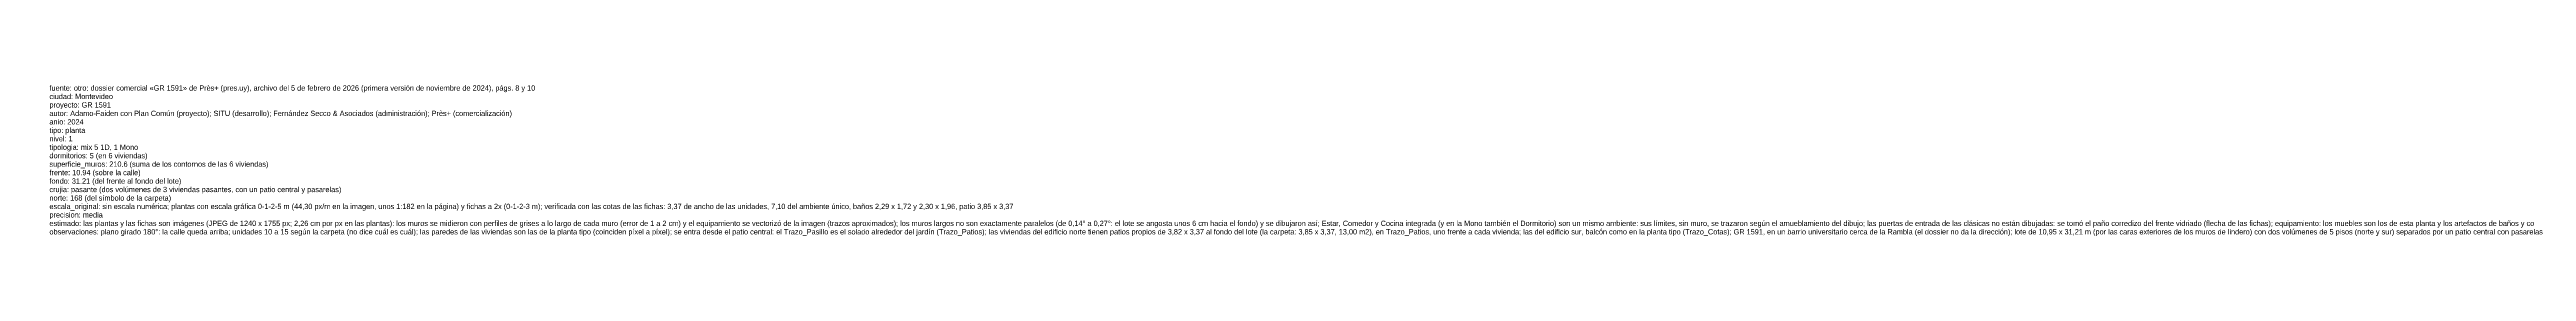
# Model space of a CAD drawing. Header units: metres. Extents: x 0 to 131, y 0 to 32.
# Drawn here: x 14 to 130.8, y 25.2 to 32.3 of the extents above; entities that cross this region are included whole.
import ezdxf

# ---------------------------------------------------------------- set-up
doc = ezdxf.new("R2010")
doc.units = ezdxf.units.M
doc.layers.add('Trazo_Datos', color=7, linetype='Continuous')

msp = doc.modelspace()

# ---------------------------------------------------------------- texts
at = {"layer": 'Trazo_Datos'}
for s, p in [('fuente: otro: dossier comercial «GR 1591» de Près+ (pres.uy), archivo del 5 de febrero de 2026 (primera versión de noviembre de 2024), págs. 8 y 10', (14.02, 32.05)), ('ciudad: Montevideo', (14.02, 31.65)), ('autor: Adamo-Faiden con Plan Común (proyecto); SITU (desarrollo); Fernández Secco & Asociados (administración); Près+ (comercialización)', (14.02, 30.85)), ('anio: 2024', (14.02, 30.45)), ('proyecto: GR 1591', (14.02, 31.25)), ('tipo: planta', (14.02, 30.05)), ('tipologia: mix 5 1D, 1 Mono', (14.02, 29.25)), ('nivel: 1', (14.02, 29.65)), ('frente: 10.94 (sobre la calle)', (14.02, 28.05)), ('dormitorios: 5 (en 6 viviendas)', (14.02, 28.85)), ('superficie_muros: 210.6 (suma de los contornos de las 6 viviendas)', (14.02, 28.45)), ('fondo: 31.21 (del frente al fondo del lote)', (14.02, 27.65)), ('crujia: pasante (dos volúmenes de 3 viviendas pasantes, con un patio central y pasarelas)', (14.02, 27.25)), ('norte: 168 (del símbolo de la carpeta)', (14.02, 26.85)), ('escala_original: sin escala numérica; plantas con escala gráfica 0-1-2-5 m (44,30 px/m en la imagen, unos 1:182 en la página) y fichas a 2x (0-1-2-3 m); verificada con las cotas de las fichas: 3,37 de ancho de las unidades, 7,10 del ambiente único, baños 2,29 x 1,72 y 2,30 x 1,96, patio 3,85 x 3,37', (14.02, 26.45)), ('estimado: las plantas y las fichas son imágenes (JPEG de 1240 x 1755 px; 2,26 cm por px en las plantas): los muros se midieron con perfiles de grises a lo largo de cada muro (error de 1 a 2 cm) y el equipamiento se vectorizó de la imagen (trazos aproximados); los muros largos no son exactamente paralelos (de 0,14° a 0,27°: el lote se angosta unos 6 cm hacia el fondo) y se dibujaron así; Estar, Comedor y Cocina integrada (y en la Mono también el Dormitorio) son un mismo ambiente: sus límites, sin muro, se trazaron según el amueblamiento del dibujo; las puertas de entrada de las clásicas no están dibujadas: se tomó el paño corredizo del frente vidriado (flecha de las fichas); equipamiento: los muebles son los de esta planta y los artefactos de baños y cocinas, los de las fichas', (14.02, 25.65)), ('precision: media', (14.02, 26.05)), ('observaciones: plano girado 180°: la calle queda arriba; unidades 10 a 15 según la carpeta (no dice cuál es cuál); las paredes de las viviendas son las de la planta tipo (coinciden píxel a píxel); se entra desde el patio central: el Trazo_Pasillo es el solado alrededor del jardín (Trazo_Patios); las viviendas del edificio norte tienen patios propios de 3,82 x 3,37 al fondo del lote (la carpeta: 3,85 x 3,37, 13,00 m2), en Trazo_Patios, uno frente a cada vivienda; las del edificio sur, balcón como en la planta tipo (Trazo_Cotas); GR 1591, en un barrio universitario cerca de la Rambla (el dossier no da la dirección); lote de 10,95 x 31,21 m (por las caras exteriores de los muros de lindero) con dos volúmenes de 5 pisos (norte y sur) separados por un patio central con pasarelas', (14.02, 25.25))]:
    msp.add_text(s, height=0.25, dxfattribs=at).set_placement(p)

doc.saveas('drawing.dxf')
